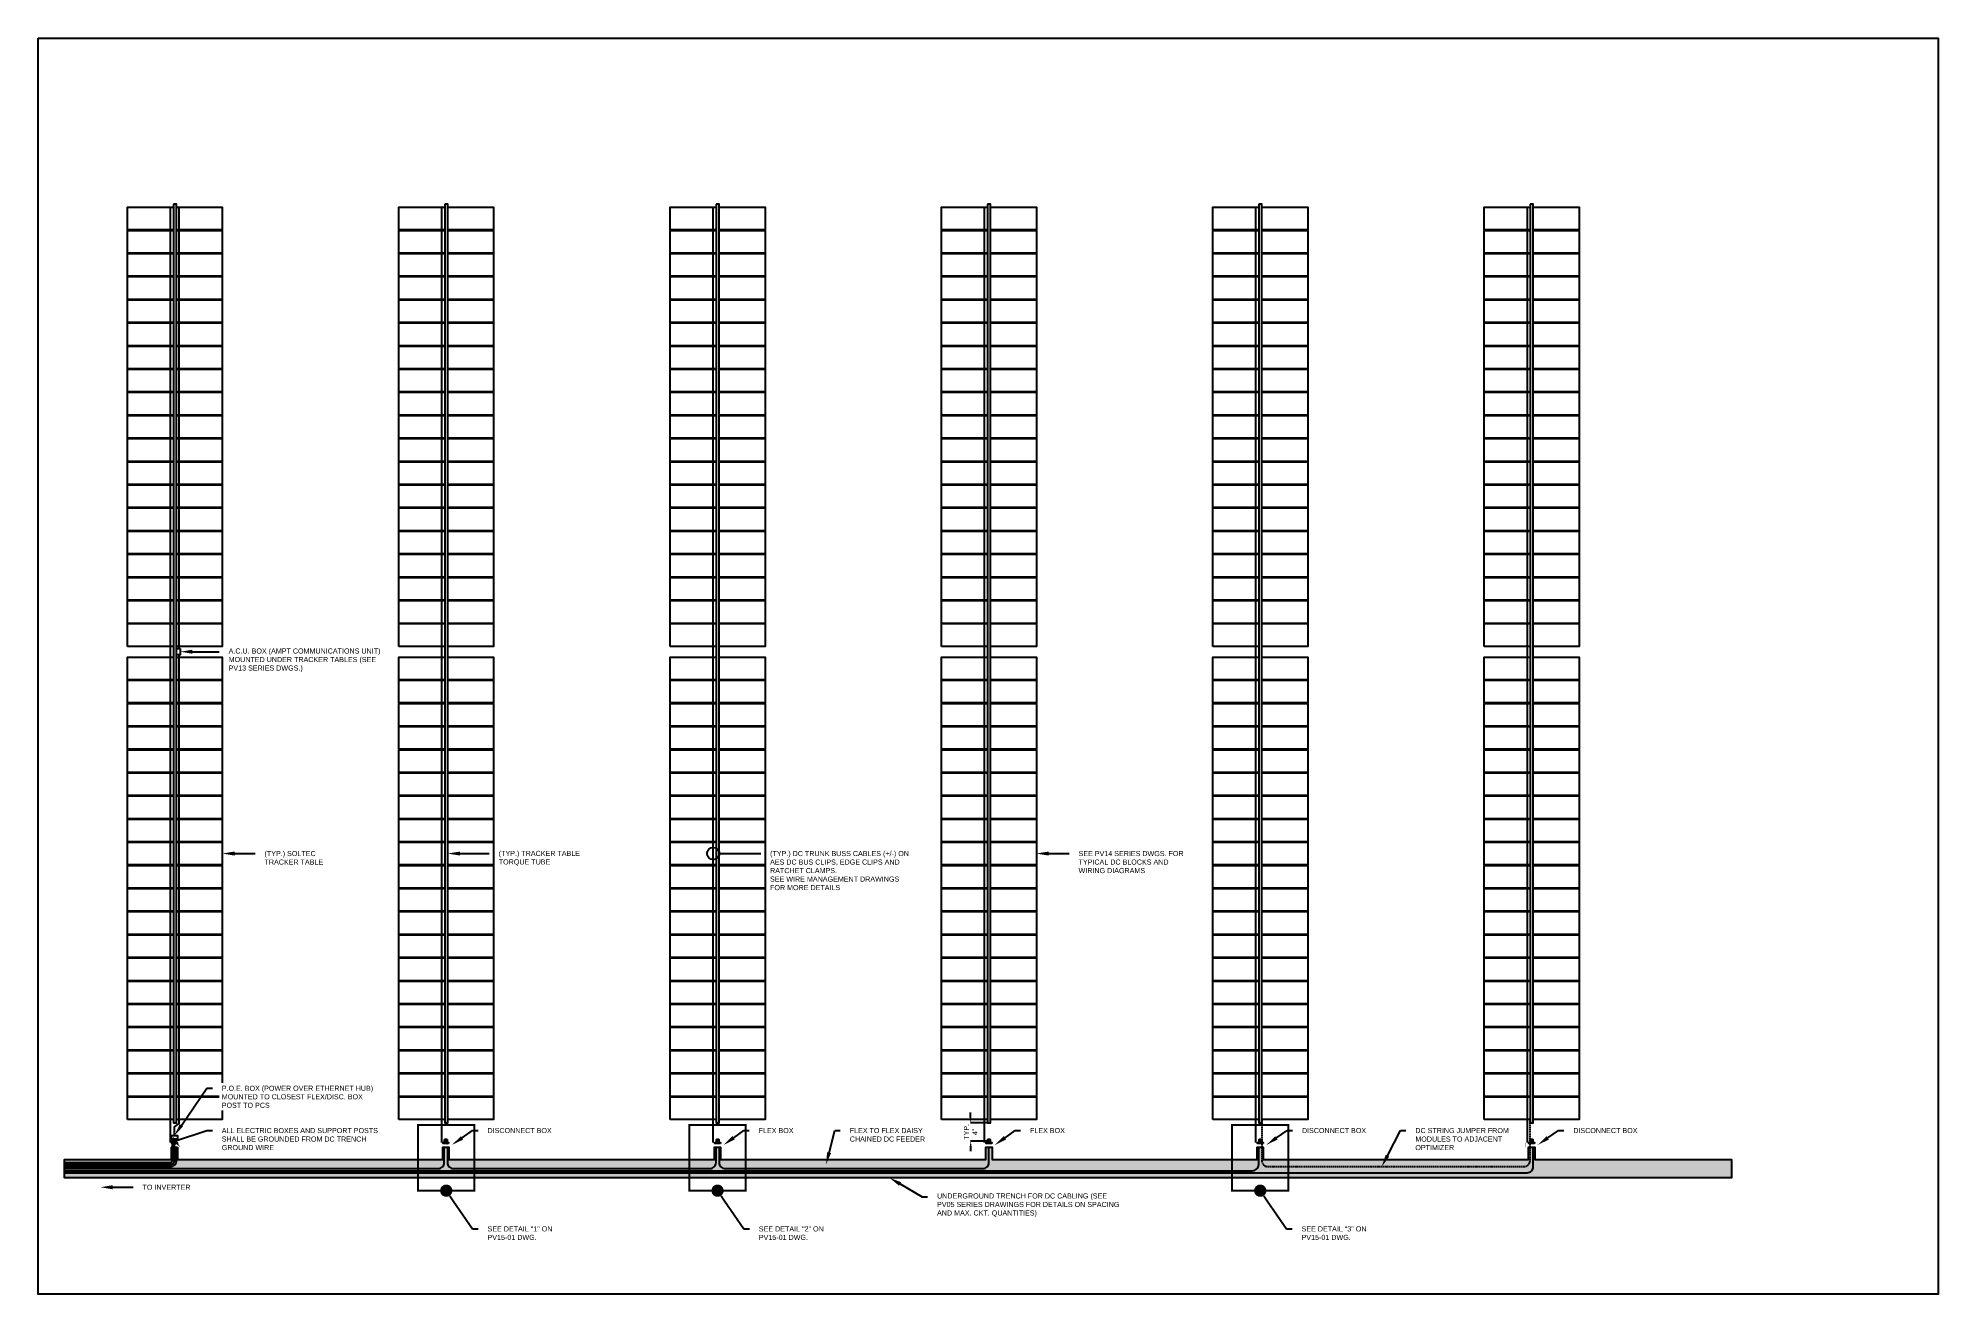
# Model space of a CAD drawing. Header units: feet. Extents: x -12372 to 90117, y -14865 to 4121.
# Drawn here: x 445.2 to 817.3, y -35.6 to 210.4 of the extents above; entities that cross this region are included whole.
import ezdxf
from ezdxf import colors
from ezdxf.entities.mleader import LeaderData, LeaderLine
from ezdxf.enums import TextEntityAlignment as Align
from ezdxf.lldxf.tags import DXFTag
from ezdxf.math import Vec2, Vec3

# ---------------------------------------------------------------- set-up
doc = ezdxf.new("R2010")
doc.units = ezdxf.units.FT
doc.header["$MEASUREMENT"] = 0
doc.linetypes.add('HIDDEN', pattern=[0.375, 0.25, -0.125])
doc.linetypes.add('PHANTOM2', pattern=[1.25, 0.625, -0.125, 0.125, -0.125, 0.125, -0.125])
for name, color, linetype in [('E-AMPT-CU', 170, 'Continuous'), ('E-CABL-208V', 1, '208V_BRANCH'), ('E-CABL-CAT6', 120, 'CAT6_CABLE'), ('E-CABL-DF', 10, 'DF_CABLE'), ('E-CABL-DT', 30, 'DC TRUNK FEEDER'), ('E-CABL-FO-6_STND', 120, 'FIBER_OPTIC_6 STRAND'), ('E-COMB-BOX', 41, 'Continuous'), ('E-DC STRING', 170, 'HIDDEN'), ('E-PWR-OVR-ENET', 30, 'Continuous'), ('E-TREN', 6, 'Continuous'), ('E-TREN-HATCH', 254, 'Continuous'), ('G-ANNO-TEXT', 1, 'Continuous'), ('G-ANNO-TEXT @ 1', 1, 'Continuous'), ('G-ANNO-TEXT @ 100', 1, 'Continuous'), ('G-DETL-LINE', 153, 'PHANTOM2'), ('G-TEXT', 7, 'Continuous'), ('PVcase PV Modules (full frames)', 142, 'Continuous'), ('S-BOLT', 93, 'Continuous'), ('S-STEL-ANGL', 3, 'Continuous')]:
    doc.layers.add(name, color=color, linetype=linetype)
doc.styles.add('NEI-A', font='arial.ttf')
doc.styles.get("Standard").update_dxf_attribs({"font": 'arial.ttf'})
doc.linetypes.add('208V_BRANCH', pattern='A,1,-0.2,["208V",Standard,S=0.1,R=0,X=-0.1,Y=-0.05],-0.3', length=1.5)
doc.linetypes.add('CAT6_CABLE', pattern='A,1,-0.12,["CAT6",Standard,S=0.1,R=0,X=-0.08,Y=-0.05],-0.3', length=1.42)
tags = doc.linetypes.add('DC TRUNK FEEDER', pattern='A,0.5,-0.2,["DT",Standard,S=0.1,R=0,X=-0.1,Y=-0.05],-0.2', length=0.9).pattern_tags.tags
tags[6] = DXFTag(74, 10)
doc.linetypes.add('DF_CABLE', pattern='A,1,-0.2,["DF",Standard,S=0.1,R=0,X=-0.1,Y=-0.05],-0.2', length=1.4)
doc.linetypes.add('FIBER_OPTIC_6 STRAND', pattern='A,0.2,-0.05,0,-0.05,0.2,-0.15,["FO",Standard,S=0.1,R=0,X=-0.04,Y=-0.05],-0.25,0.2,-0.05,0,-0.05', length=1.2)
doc.dimstyles.new('NEI-A', dxfattribs={"dimtxt": 0.1, "dimasz": 0.125, "dimexe": 0.0625, "dimexo": 0.0625, "dimgap": 0.0625, "dimtad": 0, "dimtih": 1, "dimtoh": 1, "dimdec": 4, "dimzin": 3, "dimdsep": 46, "dimlunit": 4, "dimtxsty": 'NEI-A', "dimcen": 0, "dimadec": 0, "dimazin": 0, "dimtfac": 0.75, "dimtdec": 4, "dimtofl": 0, "dimtmove": 0, "dimatfit": 3, "dimfxl": 1, "dimfrac": 1, "dimtolj": 1, "dimtzin": 0, "dimarcsym": 0})

msp = doc.modelspace()

# ---------------------------------------------------------------- blocks, each defined once
blk = doc.blocks.new('BracketAngle_BottomView')
for p, q in [((81.5, 214.5), (70.5, 214.5)), ((72.4, 214.5), (72.4, 214.4)), ((74.4, 214.5), (74.4, 214.4)), ((77.7, 214.5), (77.7, 214.4)), ((79.7, 214.5), (79.7, 214.4))]:
    blk.add_line(p, q)
for points in [[(70.5, 216.4), (81.5, 216.4), (81.5, 214.4), (70.5, 214.4)], [(71.7, 215.7), (71.9, 215.4), (71.7, 215.1), (71.4, 215.1), (71.2, 215.4), (71.4, 215.7)], [(80.4, 215.7), (80.2, 215.4), (80.4, 215.1), (80.7, 215.1), (80.9, 215.4), (80.7, 215.7)]]:
    blk.add_lwpolyline(points, close=True)
for centre in [(71.5, 215.4), (80.5, 215.4)]:
    blk.add_circle(centre, 0.2)
blk = doc.blocks.new('HT72-18X (2x39)')
for points in [[(49971.08, 17289.69), (49971.08, 17293.41), (49978.57, 17293.41), (49978.57, 17289.69), (49971.08, 17289.69)], [(49978.57, 17293.93), (49978.57, 17143.99), (49979.06, 17143.99), (49979.06, 17293.93), (49978.57, 17293.93)], [(49979.06, 17289.69), (49979.06, 17293.41), (49986.56, 17293.41), (49986.56, 17289.69), (49979.06, 17289.69)], [(49971.08, 17285.91), (49971.08, 17289.63), (49978.57, 17289.63), (49978.57, 17285.91), (49971.08, 17285.91)], [(49979.06, 17285.91), (49979.06, 17289.63), (49986.56, 17289.63), (49986.56, 17285.91), (49979.06, 17285.91)], [(49971.08, 17282.14), (49971.08, 17285.86), (49978.57, 17285.86), (49978.57, 17282.14), (49971.08, 17282.14)], [(49979.06, 17282.14), (49979.06, 17285.86), (49986.56, 17285.86), (49986.56, 17282.14), (49979.06, 17282.14)], [(49971.08, 17278.36), (49971.08, 17282.08), (49978.57, 17282.08), (49978.57, 17278.36), (49971.08, 17278.36)], [(49979.06, 17278.36), (49979.06, 17282.08), (49986.56, 17282.08), (49986.56, 17278.36), (49979.06, 17278.36)], [(49971.08, 17274.59), (49971.08, 17278.3), (49978.57, 17278.3), (49978.57, 17274.59), (49971.08, 17274.59)], [(49979.06, 17274.59), (49979.06, 17278.3), (49986.56, 17278.3), (49986.56, 17274.59), (49979.06, 17274.59)], [(49971.08, 17270.81), (49971.08, 17274.53), (49978.57, 17274.53), (49978.57, 17270.81), (49971.08, 17270.81)], [(49979.06, 17270.81), (49979.06, 17274.53), (49986.56, 17274.53), (49986.56, 17270.81), (49979.06, 17270.81)], [(49971.08, 17267.03), (49971.08, 17270.75), (49978.57, 17270.75), (49978.57, 17267.03), (49971.08, 17267.03)], [(49979.06, 17267.03), (49979.06, 17270.75), (49986.56, 17270.75), (49986.56, 17267.03), (49979.06, 17267.03)], [(49971.08, 17263.26), (49971.08, 17266.97), (49978.57, 17266.97), (49978.57, 17263.26), (49971.08, 17263.26)], [(49979.06, 17263.26), (49979.06, 17266.97), (49986.56, 17266.97), (49986.56, 17263.26), (49979.06, 17263.26)], [(49971.08, 17259.48), (49971.08, 17263.2), (49978.57, 17263.2), (49978.57, 17259.48), (49971.08, 17259.48)], [(49979.06, 17259.48), (49979.06, 17263.2), (49986.56, 17263.2), (49986.56, 17259.48), (49979.06, 17259.48)], [(49971.08, 17255.7), (49971.08, 17259.42), (49978.57, 17259.42), (49978.57, 17255.7), (49971.08, 17255.7)], [(49979.06, 17255.7), (49979.06, 17259.42), (49986.56, 17259.42), (49986.56, 17255.7), (49979.06, 17255.7)], [(49971.08, 17251.93), (49971.08, 17255.65), (49978.57, 17255.65), (49978.57, 17251.93), (49971.08, 17251.93)], [(49979.06, 17251.93), (49979.06, 17255.65), (49986.56, 17255.65), (49986.56, 17251.93), (49979.06, 17251.93)], [(49971.08, 17248.15), (49971.08, 17251.87), (49978.57, 17251.87), (49978.57, 17248.15), (49971.08, 17248.15)], [(49979.06, 17248.15), (49979.06, 17251.87), (49986.56, 17251.87), (49986.56, 17248.15), (49979.06, 17248.15)], [(49971.08, 17244.38), (49971.08, 17248.09), (49978.57, 17248.09), (49978.57, 17244.38), (49971.08, 17244.38)], [(49979.06, 17244.38), (49979.06, 17248.09), (49986.56, 17248.09), (49986.56, 17244.38), (49979.06, 17244.38)], [(49971.08, 17240.6), (49971.08, 17244.32), (49978.57, 17244.32), (49978.57, 17240.6), (49971.08, 17240.6)], [(49979.06, 17240.6), (49979.06, 17244.32), (49986.56, 17244.32), (49986.56, 17240.6), (49979.06, 17240.6)], [(49971.08, 17236.82), (49971.08, 17240.54), (49978.57, 17240.54), (49978.57, 17236.82), (49971.08, 17236.82)], [(49979.06, 17236.82), (49979.06, 17240.54), (49986.56, 17240.54), (49986.56, 17236.82), (49979.06, 17236.82)], [(49971.08, 17233.05), (49971.08, 17236.76), (49978.57, 17236.76), (49978.57, 17233.05), (49971.08, 17233.05)], [(49979.06, 17233.05), (49979.06, 17236.76), (49986.56, 17236.76), (49986.56, 17233.05), (49979.06, 17233.05)], [(49971.08, 17229.27), (49971.08, 17232.99), (49978.57, 17232.99), (49978.57, 17229.27), (49971.08, 17229.27)], [(49979.06, 17229.27), (49979.06, 17232.99), (49986.56, 17232.99), (49986.56, 17229.27), (49979.06, 17229.27)], [(49971.08, 17225.49), (49971.08, 17229.21), (49978.57, 17229.21), (49978.57, 17225.49), (49971.08, 17225.49)], [(49979.06, 17225.49), (49979.06, 17229.21), (49986.56, 17229.21), (49986.56, 17225.49), (49979.06, 17225.49)], [(49971.08, 17221.72), (49971.08, 17225.44), (49978.57, 17225.44), (49978.57, 17221.72), (49971.08, 17221.72)], [(49979.06, 17221.72), (49979.06, 17225.44), (49986.56, 17225.44), (49986.56, 17221.72), (49979.06, 17221.72)], [(49971.08, 17216.26), (49971.08, 17219.98), (49978.57, 17219.98), (49978.57, 17216.26), (49971.08, 17216.26)], [(49979.06, 17216.26), (49979.06, 17219.98), (49986.56, 17219.98), (49986.56, 17216.26), (49979.06, 17216.26)], [(49971.08, 17212.49), (49971.08, 17216.2), (49978.57, 17216.2), (49978.57, 17212.49), (49971.08, 17212.49)], [(49979.06, 17212.49), (49979.06, 17216.2), (49986.56, 17216.2), (49986.56, 17212.49), (49979.06, 17212.49)], [(49971.08, 17208.71), (49971.08, 17212.43), (49978.57, 17212.43), (49978.57, 17208.71), (49971.08, 17208.71)], [(49979.06, 17208.71), (49979.06, 17212.43), (49986.56, 17212.43), (49986.56, 17208.71), (49979.06, 17208.71)], [(49971.08, 17204.93), (49971.08, 17208.65), (49978.57, 17208.65), (49978.57, 17204.93), (49971.08, 17204.93)], [(49979.06, 17204.93), (49979.06, 17208.65), (49986.56, 17208.65), (49986.56, 17204.93), (49979.06, 17204.93)], [(49971.08, 17201.16), (49971.08, 17204.87), (49978.57, 17204.87), (49978.57, 17201.16), (49971.08, 17201.16)], [(49979.06, 17201.16), (49979.06, 17204.87), (49986.56, 17204.87), (49986.56, 17201.16), (49979.06, 17201.16)], [(49971.08, 17197.38), (49971.08, 17201.1), (49978.57, 17201.1), (49978.57, 17197.38), (49971.08, 17197.38)], [(49979.06, 17197.38), (49979.06, 17201.1), (49986.56, 17201.1), (49986.56, 17197.38), (49979.06, 17197.38)], [(49971.08, 17193.6), (49971.08, 17197.32), (49978.57, 17197.32), (49978.57, 17193.6), (49971.08, 17193.6)], [(49979.06, 17193.6), (49979.06, 17197.32), (49986.56, 17197.32), (49986.56, 17193.6), (49979.06, 17193.6)], [(49971.08, 17189.83), (49971.08, 17193.55), (49978.57, 17193.55), (49978.57, 17189.83), (49971.08, 17189.83)], [(49979.06, 17189.83), (49979.06, 17193.55), (49986.56, 17193.55), (49986.56, 17189.83), (49979.06, 17189.83)], [(49971.08, 17186.05), (49971.08, 17189.77), (49978.57, 17189.77), (49978.57, 17186.05), (49971.08, 17186.05)], [(49979.06, 17186.05), (49979.06, 17189.77), (49986.56, 17189.77), (49986.56, 17186.05), (49979.06, 17186.05)], [(49971.08, 17182.28), (49971.08, 17185.99), (49978.57, 17185.99), (49978.57, 17182.28), (49971.08, 17182.28)], [(49979.06, 17182.28), (49979.06, 17185.99), (49986.56, 17185.99), (49986.56, 17182.28), (49979.06, 17182.28)], [(49971.08, 17178.5), (49971.08, 17182.22), (49978.57, 17182.22), (49978.57, 17178.5), (49971.08, 17178.5)], [(49979.06, 17178.5), (49979.06, 17182.22), (49986.56, 17182.22), (49986.56, 17178.5), (49979.06, 17178.5)], [(49971.08, 17174.72), (49971.08, 17178.44), (49978.57, 17178.44), (49978.57, 17174.72), (49971.08, 17174.72)], [(49979.06, 17174.72), (49979.06, 17178.44), (49986.56, 17178.44), (49986.56, 17174.72), (49979.06, 17174.72)], [(49971.08, 17170.95), (49971.08, 17174.66), (49978.57, 17174.66), (49978.57, 17170.95), (49971.08, 17170.95)], [(49979.06, 17170.95), (49979.06, 17174.66), (49986.56, 17174.66), (49986.56, 17170.95), (49979.06, 17170.95)], [(49971.08, 17167.17), (49971.08, 17170.89), (49978.57, 17170.89), (49978.57, 17167.17), (49971.08, 17167.17)], [(49979.06, 17167.17), (49979.06, 17170.89), (49986.56, 17170.89), (49986.56, 17167.17), (49979.06, 17167.17)], [(49971.08, 17163.39), (49971.08, 17167.11), (49978.57, 17167.11), (49978.57, 17163.39), (49971.08, 17163.39)], [(49979.06, 17163.39), (49979.06, 17167.11), (49986.56, 17167.11), (49986.56, 17163.39), (49979.06, 17163.39)], [(49971.08, 17159.62), (49971.08, 17163.34), (49978.57, 17163.34), (49978.57, 17159.62), (49971.08, 17159.62)], [(49979.06, 17159.62), (49979.06, 17163.34), (49986.56, 17163.34), (49986.56, 17159.62), (49979.06, 17159.62)], [(49971.08, 17155.84), (49971.08, 17159.56), (49978.57, 17159.56), (49978.57, 17155.84), (49971.08, 17155.84)], [(49979.06, 17155.84), (49979.06, 17159.56), (49986.56, 17159.56), (49986.56, 17155.84), (49979.06, 17155.84)], [(49971.08, 17152.07), (49971.08, 17155.78), (49978.57, 17155.78), (49978.57, 17152.07), (49971.08, 17152.07)], [(49979.06, 17152.07), (49979.06, 17155.78), (49986.56, 17155.78), (49986.56, 17152.07), (49979.06, 17152.07)], [(49971.08, 17148.29), (49971.08, 17152.01), (49978.57, 17152.01), (49978.57, 17148.29), (49971.08, 17148.29)], [(49979.06, 17148.29), (49979.06, 17152.01), (49986.56, 17152.01), (49986.56, 17148.29), (49979.06, 17148.29)], [(49971.08, 17144.51), (49971.08, 17148.23), (49978.57, 17148.23), (49978.57, 17144.51), (49971.08, 17144.51)], [(49979.06, 17144.51), (49979.06, 17148.23), (49986.56, 17148.23), (49986.56, 17144.51), (49979.06, 17144.51)]]:
    blk.add_lwpolyline(points)
blk = doc.blocks.new('*D46')
at = {"layer": 'Defpoints', "color": 0, "transparency": 16777216}
for p in [(631.46, -2.07), (627.88, -5.67), (631.47, -5.67)]:
    blk.add_point(p, dxfattribs=at)
at = {"layer": 'G-ANNO-TEXT', "color": 0, "lineweight": -2, "transparency": 16777216}
for p, q in [((631.4, -2.07), (627.82, -2.07)), ((627.88, -1.07), (627.88, -0.07)), ((631.4, -5.67), (627.82, -5.67)), ((627.88, -6.67), (627.88, -7.67))]:
    blk.add_line(p, q, dxfattribs=at)
at = {"layer": 'G-ANNO-TEXT', "color": 0, "transparency": 16777216}
for points in [[(627.71, -1.07), (628.05, -1.07), (627.88, -2.07)], [(627.71, -6.67), (628.05, -6.67), (627.88, -5.67)]]:
    blk.add_solid(points, dxfattribs=at)
at = {"layer": 'G-ANNO-TEXT', "color": 0, "transparency": 16777216, "insert": (627.88, -3.87), "char_height": 1, "attachment_point": 5, "rotation": 90, "style": 'NEI-A'}
blk.add_mtext('\\A1;TYP.\\P4"', dxfattribs=at)
blk = doc.blocks.new('_DotBlank')
at = {"color": 0, "linetype": 'ByBlock', "lineweight": -2}
blk.add_line((-0.5, 0), (-1, 0), dxfattribs=at)
blk.add_circle((0, 0), 0.5, dxfattribs=at)
blk = doc.blocks.new('_Dot')
at = {"color": 0, "linetype": 'ByBlock', "lineweight": -2}
blk.add_line((-0.5, 0), (-1, 0), dxfattribs=at)
at = {"color": 0, "linetype": 'ByBlock', "const_width": 0.5}
blk.add_lwpolyline([(-0.25, 0, 1), (0.25, 0, 1)], format="xyb", close=True, dxfattribs=at)
blk = doc.blocks.new('*U43')
at = {"layer": 'Defpoints'}
blk.add_lwpolyline([(0, 20.5), (31.005, 20.5), (31.005, 0), (0, 0)], close=True, dxfattribs=at)
blk = doc.blocks.new('DETAIL_TITLE')
blk.add_circle((0.5923, -0.5126), 0.25)
at = {"style": 'NEI-A'}
blk.add_attdef('DETAIL_TITLE_001', (0.909897, -0.485138), '', height=0.2, dxfattribs=at)
at = {"style": 'NEI-A', "flags": 8}
blk.add_attdef('#', text='', height=0.2, dxfattribs=at).set_placement((0.5922, -0.5109), align=Align.MIDDLE_CENTER)
at = {"style": 'NEI-A'}
for tag, p in [('SCALE:', (0.938649, -0.73792)), ('1"_=_', (1.547399, -0.73792))]:
    blk.add_attdef(tag, text='', height=0.1, dxfattribs=at).set_placement(p, align=Align.BOTTOM_LEFT)
blk = doc.blocks.new('*U98')
at = {"layer": 'G-ANNO-TEXT @ 1'}
ref = blk.add_blockref('DETAIL_TITLE', (1441.18, 1018.09), dxfattribs=dict(at, xscale=128.9267043143703, yscale=128.9267043143703, zscale=128.9267043143703))
ref.add_attrib('#', '3', dxfattribs={"layer": '0', "height": 25.79, "style": 'NEI-A'}).set_placement((1517.53, 952.23), align=Align.MIDDLE_CENTER)
ref.add_attrib('DETAIL_TITLE_001', '%%USAT X STRING RACK - XX MODULES XXXW', (1556.23, 952.43), dxfattribs={"layer": '0', "height": 36, "style": 'NEI-A'})
ref.add_attrib('SCALE:', 'SCALE:', dxfattribs={"layer": '0', "height": 12.893, "style": 'NEI-A'}).set_placement((1562.2, 916.36), align=Align.TOP_LEFT)
ref.add_attrib('1"_=_', 'NTS', dxfattribs={"layer": '0', "height": 12.893, "style": 'NEI-A'}).set_placement((1634.36, 916.36), align=Align.TOP_LEFT)
at = {"layer": 'G-ANNO-TEXT @ 100'}
ref = blk.add_blockref('DETAIL_TITLE', (-16785.43, -593.63), dxfattribs=dict(at, xscale=12892.67043143703, yscale=12892.67043143703, zscale=12892.67043143703))
ref.add_attrib('#', '3', dxfattribs={"layer": '0', "height": 2578.53, "style": 'NEI-A'}).set_placement((-9150.39, -7180.5), align=Align.MIDDLE_CENTER)
ref.add_attrib('DETAIL_TITLE_001', '%%USAT X STRING RACK - XX', (-5280.35, -7157.66), dxfattribs={"layer": '0', "height": 3600, "style": 'NEI-A'})
ref.add_attrib('SCALE:', 'SCALE:', dxfattribs={"layer": '0', "height": 1289.267, "style": 'NEI-A'}).set_placement((-4683.73, -8737.41), align=Align.TOP_LEFT)
ref.add_attrib('1"_=_', 'NTS', dxfattribs={"layer": '0', "height": 1289.267, "style": 'NEI-A'}).set_placement((2532.63, -8737.41), align=Align.TOP_LEFT)
ref.add_attrib('DETAIL_TITLE_002', '%%UMODULES XXXW', (-5427.69, -13221.51), dxfattribs={"layer": '0', "height": 3600, "style": 'NEI-A'})
blk = doc.blocks.new('*U99')
at = {"layer": 'G-ANNO-TEXT @ 1'}
ref = blk.add_blockref('DETAIL_TITLE', (4396.28, 3403.79), dxfattribs=dict(at, xscale=128.9267043143703, yscale=128.9267043143703, zscale=128.9267043143703))
ref.add_attrib('#', '4', dxfattribs={"layer": '0', "height": 25.79, "style": 'NEI-A'}).set_placement((4472.63, 3337.92), align=Align.MIDDLE_CENTER)
ref.add_attrib('DETAIL_TITLE_001', '%%UDC BLOCK TYPE-4 (3) STRINGS', (4509.71, 3338.13), dxfattribs={"layer": '0', "height": 36, "style": 'NEI-A'})
ref.add_attrib('SCALE:', 'SCALE:', dxfattribs={"layer": '0', "height": 12.893, "style": 'NEI-A'}).set_placement((4517.29, 3257.76), align=Align.TOP_LEFT)
ref.add_attrib('1"_=_', 'NTS', dxfattribs={"layer": '0', "height": 12.893, "style": 'NEI-A'}).set_placement((4589.46, 3257.38), align=Align.TOP_LEFT)
ref.add_attrib('DETAIL_TITLE_002', '%%U(81) MODULES [400W]', (4510.54, 3277.49), dxfattribs={"layer": '0', "height": 36, "style": 'NEI-A'})
at = {"layer": 'G-ANNO-TEXT @ 100'}
ref = blk.add_blockref('DETAIL_TITLE', (-15923.93, -1149.09), dxfattribs=dict(at, xscale=12892.67043143703, yscale=12892.67043143703, zscale=12892.67043143703))
ref.add_attrib('#', '4', dxfattribs={"layer": '0', "height": 2578.53, "style": 'NEI-A'}).set_placement((-8288.9, -7735.96), align=Align.MIDDLE_CENTER)
ref.add_attrib('DETAIL_TITLE_001', '%%UDC BLOCK TYPE-4 (3) STRINGS', (-4580.93, -7715.58), dxfattribs={"layer": '0', "height": 3600, "style": 'NEI-A'})
ref.add_attrib('SCALE:', 'SCALE:', dxfattribs={"layer": '0', "height": 1289.267, "style": 'NEI-A'}).set_placement((-3822.24, -9292.87), align=Align.TOP_LEFT)
ref.add_attrib('1"_=_', 'NTS', dxfattribs={"layer": '0', "height": 1289.267, "style": 'NEI-A'}).set_placement((3394.12, -9292.87), align=Align.TOP_LEFT)
ref.add_attrib('DETAIL_TITLE_002', '%%U(81) MODULES [400W]', (-4497.44, -13779.42), dxfattribs={"layer": '0', "height": 3600, "style": 'NEI-A'})
blk = doc.blocks.new('*U100')
at = {"layer": 'G-ANNO-TEXT @ 1'}
ref = blk.add_blockref('DETAIL_TITLE', (4410.51, 2169.5), dxfattribs=dict(at, xscale=128.9267043143703, yscale=128.9267043143703, zscale=128.9267043143703))
ref.add_attrib('#', '5', dxfattribs={"layer": '0', "height": 25.79, "style": 'NEI-A'}).set_placement((4486.86, 2103.63), align=Align.MIDDLE_CENTER)
ref.add_attrib('DETAIL_TITLE_001', '%%UDC BLOCK TYPE-5 (2) STRINGS (54)', (4523.94, 2103.84), dxfattribs={"layer": '0', "height": 36, "style": 'NEI-A'})
ref.add_attrib('SCALE:', 'SCALE:', dxfattribs={"layer": '0', "height": 12.893, "style": 'NEI-A'}).set_placement((4531.53, 2024.41), align=Align.TOP_LEFT)
ref.add_attrib('1"_=_', 'NTS', dxfattribs={"layer": '0', "height": 12.893, "style": 'NEI-A'}).set_placement((4603.69, 2025.16), align=Align.TOP_LEFT)
ref.add_attrib('DETAIL_TITLE_002', '%%UMODULES [400W-SOUTH MOTOR GAP]', (4524.09, 2043.2), dxfattribs={"layer": '0', "height": 36, "style": 'NEI-A'})
at = {"layer": 'G-ANNO-TEXT @ 100'}
ref = blk.add_blockref('DETAIL_TITLE', (-14839.33, -849.46), dxfattribs=dict(at, xscale=12892.67043143703, yscale=12892.67043143703, zscale=12892.67043143703))
ref.add_attrib('#', '5', dxfattribs={"layer": '0', "height": 2578.53, "style": 'NEI-A'}).set_placement((-7204.29, -7436.33), align=Align.MIDDLE_CENTER)
ref.add_attrib('DETAIL_TITLE_001', '%%UDC BLOCK TYPE-5 (2) STRINGS (54)', (-3496.33, -7415.94), dxfattribs={"layer": '0', "height": 3600, "style": 'NEI-A'})
ref.add_attrib('SCALE:', 'SCALE:', dxfattribs={"layer": '0', "height": 1289.267, "style": 'NEI-A'}).set_placement((-2737.63, -8993.24), align=Align.TOP_LEFT)
ref.add_attrib('1"_=_', 'NTS', dxfattribs={"layer": '0', "height": 1289.267, "style": 'NEI-A'}).set_placement((4478.72, -8993.24), align=Align.TOP_LEFT)
ref.add_attrib('DETAIL_TITLE_002', '%%UMODULES [400W-SOUTH MOTOR GAP]', (-3481.59, -13479.79), dxfattribs={"layer": '0', "height": 3600, "style": 'NEI-A'})
blk = doc.blocks.new('*U101')
at = {"layer": 'G-ANNO-TEXT @ 1'}
ref = blk.add_blockref('DETAIL_TITLE', (4313.72, 1181.66), dxfattribs=dict(at, xscale=128.9267043143703, yscale=128.9267043143703, zscale=128.9267043143703))
ref.add_attrib('#', '4', dxfattribs={"layer": '0', "height": 25.79, "style": 'NEI-A'}).set_placement((4390.07, 1115.79), align=Align.MIDDLE_CENTER)
ref.add_attrib('DETAIL_TITLE_001', '%%UDC BLOCK TYPE-4 (3) STRINGS (81)', (4427.15, 1116), dxfattribs={"layer": '0', "height": 36, "style": 'NEI-A'})
ref.add_attrib('SCALE:', 'SCALE:', dxfattribs={"layer": '0', "height": 12.893, "style": 'NEI-A'}).set_placement((4434.74, 1038.76), align=Align.TOP_LEFT)
ref.add_attrib('1"_=_', 'NTS', dxfattribs={"layer": '0', "height": 12.893, "style": 'NEI-A'}).set_placement((4506.9, 1038.38), align=Align.TOP_LEFT)
ref.add_attrib('DETAIL_TITLE_002', '%%UMODULES [400W]', (4427.3, 1055.36), dxfattribs={"layer": '0', "height": 36, "style": 'NEI-A'})
at = {"layer": 'G-ANNO-TEXT @ 100'}
ref = blk.add_blockref('DETAIL_TITLE', (-13464.89, -901.59), dxfattribs=dict(at, xscale=12892.67043143703, yscale=12892.67043143703, zscale=12892.67043143703))
ref.add_attrib('#', '4', dxfattribs={"layer": '0', "height": 2578.53, "style": 'NEI-A'}).set_placement((-5829.85, -7488.46), align=Align.MIDDLE_CENTER)
ref.add_attrib('DETAIL_TITLE_001', '%%UDC BLOCK TYPE-4 (3) STRINGS (81)', (-2121.89, -7468.08), dxfattribs={"layer": '0', "height": 3600, "style": 'NEI-A'})
ref.add_attrib('SCALE:', 'SCALE:', dxfattribs={"layer": '0', "height": 1289.267, "style": 'NEI-A'}).set_placement((-1363.2, -9045.37), align=Align.TOP_LEFT)
ref.add_attrib('1"_=_', 'NTS', dxfattribs={"layer": '0', "height": 1289.267, "style": 'NEI-A'}).set_placement((5853.16, -9045.37), align=Align.TOP_LEFT)
ref.add_attrib('DETAIL_TITLE_002', '%%UMODULES [400W]', (-2107.16, -13531.92), dxfattribs={"layer": '0', "height": 3600, "style": 'NEI-A'})

# ---------------------------------------------------------------- dimensions: what is measured, and where the dimension line sits
at = {"layer": 'G-ANNO-TEXT'}
dim = msp.add_linear_dim(base=(627.88, -5.67), p1=(631.46, -2.07), p2=(631.47, -5.67), angle=90, text='TYP.\\P<>', dimstyle='NEI-A', override={"dimtxt": 1, "dimasz": 1, "dimdec": 0}, dxfattribs=at)
dim.commit()
dim.dimension.update_dxf_attribs({"geometry": '*D46', "text_midpoint": (627.88, -3.87), "dimtype": 160, "text_rotation": 90})

# ---------------------------------------------------------------- hatches: boundary and pattern name
at = {"layer": 'E-TREN-HATCH'}
h = msp.add_hatch(color=256, dxfattribs=at)
h.dxf.hatch_style = 1
h.paths.add_polyline_path([(776.86, -9.27), (738.33, -9.27), (738.33, -6.87), (737.13, -6.87), (737.13, -9.27), (685.19, -9.27), (685.19, -6.87), (683.99, -6.87), (683.99, -9.27), (632.06, -9.27), (632.06, -6.87), (630.86, -6.87), (630.86, -9.27), (578.92, -9.27), (578.92, -6.87), (577.72, -6.87), (577.72, -9.27), (525.71, -9.27), (525.71, -6.87), (524.51, -6.87), (524.51, -9.27), (472.57, -9.27), (472.57, -6.87), (471.37, -6.87), (471.37, -9.27), (450.41, -9.27), (450.41, -12.87), (776.86, -12.87)])
at = {"layer": 'S-BOLT'}
h = msp.add_hatch(dxfattribs=at)
h.set_pattern_fill('ANSI31', color=256, scale=0.1)
h.set_pattern_definition([(45, (469.82329, -12.7723), (-0.008838835, 0.008838835), [])])
h.paths.add_polyline_path([(472.22, -5.63), (472.17, -5.63), (472.17, -5.96), (472.22, -5.96)])
h.paths.add_polyline_path([(472.22, -6.04), (472.17, -6.04), (472.17, -6.15), (472.22, -6.15)])
h.paths.add_polyline_path([(471.78, -6.04), (471.73, -6.04), (471.73, -6.15), (471.78, -6.15)])
h.paths.add_polyline_path([(471.73, -5.63), (471.73, -5.96), (471.78, -5.96), (471.78, -5.63)])
h = msp.add_hatch(dxfattribs=at)
h.set_pattern_fill('ANSI31', color=256, scale=0.1)
h.set_pattern_definition([(45, (522.95929, -12.7723), (-0.008838835, 0.008838835), [])])
h.paths.add_polyline_path([(525.35, -5.63), (525.3, -5.63), (525.3, -5.96), (525.35, -5.96)])
h.paths.add_polyline_path([(525.35, -6.04), (525.3, -6.04), (525.3, -6.15), (525.35, -6.15)])
h.paths.add_polyline_path([(524.92, -6.04), (524.87, -6.04), (524.87, -6.15), (524.92, -6.15)])
h.paths.add_polyline_path([(524.87, -5.63), (524.87, -5.96), (524.92, -5.96), (524.92, -5.63)])
h = msp.add_hatch(dxfattribs=at)
h.set_pattern_fill('ANSI31', color=256, scale=0.1)
h.set_pattern_definition([(45, (576.172926, -12.7723), (-0.008838835, 0.008838835), [])])
h.paths.add_polyline_path([(578.57, -5.63), (578.52, -5.63), (578.52, -5.96), (578.57, -5.96)])
h.paths.add_polyline_path([(578.57, -6.04), (578.52, -6.04), (578.52, -6.15), (578.57, -6.15)])
h.paths.add_polyline_path([(578.13, -6.04), (578.08, -6.04), (578.08, -6.15), (578.13, -6.15)])
h.paths.add_polyline_path([(578.08, -5.63), (578.08, -5.96), (578.13, -5.96), (578.13, -5.63)])
h = msp.add_hatch(dxfattribs=at)
h.set_pattern_fill('ANSI31', color=256, scale=0.1)
h.set_pattern_definition([(45, (629.308926, -12.7723), (-0.008838835, 0.008838835), [])])
h.paths.add_polyline_path([(631.7, -5.63), (631.65, -5.63), (631.65, -5.96), (631.7, -5.96)])
h.paths.add_polyline_path([(631.7, -6.04), (631.65, -6.04), (631.65, -6.15), (631.7, -6.15)])
h.paths.add_polyline_path([(631.27, -6.04), (631.22, -6.04), (631.22, -6.15), (631.27, -6.15)])
h.paths.add_polyline_path([(631.22, -5.63), (631.22, -5.96), (631.27, -5.96), (631.27, -5.63)])
h = msp.add_hatch(dxfattribs=at)
h.set_pattern_fill('ANSI31', color=256, scale=0.1)
h.set_pattern_definition([(45, (682.444926, -12.7723), (-0.008838835, 0.008838835), [])])
h.paths.add_polyline_path([(684.84, -5.63), (684.79, -5.63), (684.79, -5.96), (684.84, -5.96)])
h.paths.add_polyline_path([(684.84, -6.04), (684.79, -6.04), (684.79, -6.15), (684.84, -6.15)])
h.paths.add_polyline_path([(684.4, -6.04), (684.35, -6.04), (684.35, -6.15), (684.4, -6.15)])
h.paths.add_polyline_path([(684.35, -5.63), (684.35, -5.96), (684.4, -5.96), (684.4, -5.63)])
h = msp.add_hatch(dxfattribs=at)
h.set_pattern_fill('ANSI31', color=256, scale=0.1)
h.set_pattern_definition([(45, (735.580926, -12.7723), (-0.008838835, 0.008838835), [])])
h.paths.add_polyline_path([(737.97, -5.63), (737.92, -5.63), (737.92, -5.96), (737.97, -5.96)])
h.paths.add_polyline_path([(737.97, -6.04), (737.92, -6.04), (737.92, -6.15), (737.97, -6.15)])
h.paths.add_polyline_path([(737.54, -6.04), (737.49, -6.04), (737.49, -6.15), (737.54, -6.15)])
h.paths.add_polyline_path([(737.49, -5.63), (737.49, -5.96), (737.54, -5.96), (737.54, -5.63)])

# ---------------------------------------------------------------- linework, layer by layer
at = {"layer": 'E-AMPT-CU'}
msp.add_lwpolyline([(473.1, 90.77), (473.1, 89.57), (472.35, 89.57), (472.35, 90.77)], close=True, dxfattribs=at)
at = {"layer": 'E-CABL-208V', "flags": 128}
msp.add_lwpolyline([(450.41, -9.87), (471.17, -9.87, 0.414214), (471.57, -9.47), (471.57, -5.32)], format="xyb", dxfattribs=at)
at = {"layer": 'E-CABL-CAT6', "flags": 128}
msp.add_lwpolyline([(472.89, 90.77), (472.89, 177.23)], dxfattribs=at)
at = {"layer": 'E-CABL-DF', "ltscale": 0.5, "flags": 128}
msp.add_lwpolyline([(450.41, -10.67), (471.17, -10.67, 0.414214), (472.37, -9.47), (472.37, -6.87)], format="xyb", dxfattribs=at)
at = {"layer": 'E-CABL-DT'}
for points in [[(471.21, -5.97), (471.21, 177.23)], [(524.35, -5.97), (524.35, 177.23)], [(577.48, -5.97), (577.48, 177.23)], [(630.62, -5.97), (630.62, 177.23)], [(683.75, -5.97), (683.75, 177.23)], [(736.89, -5.97), (736.89, 177.23)]]:
    msp.add_lwpolyline(points, dxfattribs=at)
at = {"layer": 'E-CABL-FO-6_STND', "ltscale": 0.85, "flags": 128}
msp.add_lwpolyline([(450.41, -10.27), (471.17, -10.27, 0.414214), (471.97, -9.47), (471.97, -5.32)], format="xyb", dxfattribs=at)
at = {"layer": 'E-COMB-BOX', "const_width": 0.005}
for points in [[(470.77, -5.97), (470.77, -6.87), (473.17, -6.87), (473.17, -5.97)], [(473.17, -5.97), (470.77, -5.97)], [(470.77, -6.77), (473.17, -6.77)], [(523.91, -5.97), (523.91, -6.87), (526.31, -6.87), (526.31, -5.97)], [(526.31, -5.97), (523.91, -5.97)], [(523.91, -6.77), (526.31, -6.77)], [(577.12, -5.97), (577.12, -6.87), (579.52, -6.87), (579.52, -5.97)], [(579.52, -5.97), (577.12, -5.97)], [(577.12, -6.77), (579.52, -6.77)], [(630.26, -5.97), (630.26, -6.87), (632.66, -6.87), (632.66, -5.97)], [(632.66, -5.97), (630.26, -5.97)], [(630.26, -6.77), (632.66, -6.77)], [(683.39, -5.97), (683.39, -6.87), (685.79, -6.87), (685.79, -5.97)], [(685.79, -5.97), (683.39, -5.97)], [(683.39, -6.77), (685.79, -6.77)], [(736.53, -5.97), (736.53, -6.87), (738.93, -6.87), (738.93, -5.97)], [(738.93, -5.97), (736.53, -5.97)], [(736.53, -6.77), (738.93, -6.77)]]:
    msp.add_lwpolyline(points, dxfattribs=at)
at = {"layer": 'E-TREN'}
msp.add_lwpolyline([(472.57, -6.87), (472.57, -9.27), (524.51, -9.27), (524.51, -6.87), (525.71, -6.87), (525.71, -9.27), (577.72, -9.27), (577.72, -6.87), (578.92, -6.87), (578.92, -9.27), (630.86, -9.27), (630.86, -6.87), (632.06, -6.87), (632.06, -9.27), (683.99, -9.27), (683.99, -6.87), (685.19, -6.87), (685.19, -9.27), (737.13, -9.27), (737.13, -6.87), (738.33, -6.87), (738.33, -9.27), (776.86, -9.27), (776.86, -12.87), (450.41, -12.87), (450.41, -9.27), (471.37, -9.27), (471.37, -6.87)], close=True, dxfattribs=at)
at = {"layer": 'G-TEXT', "flags": 128}
for points in [[(471.79, -5.96), (472.16, -5.96), (472.16, -5.94), (472, -5.94, -0.414214), (471.98, -5.92), (471.98, -5.41, -0.414214), (472, -5.39), (472.16, -5.39), (472.16, -5.37), (471.79, -5.37), (471.79, -5.39), (471.94, -5.39, -0.414214), (471.97, -5.41), (471.97, -5.92, -0.414214), (471.94, -5.94), (471.79, -5.94), (471.79, -5.96)], [(524.92, -5.96), (525.3, -5.96), (525.3, -5.94), (525.14, -5.94, -0.414214), (525.12, -5.92), (525.12, -5.41, -0.414214), (525.14, -5.39), (525.3, -5.39), (525.3, -5.37), (524.92, -5.37), (524.92, -5.39), (525.08, -5.39, -0.414214), (525.1, -5.41), (525.1, -5.92, -0.414214), (525.08, -5.94), (524.92, -5.94), (524.92, -5.96)], [(578.14, -5.96), (578.51, -5.96), (578.51, -5.94), (578.35, -5.94, -0.414214), (578.33, -5.92), (578.33, -5.41, -0.414214), (578.35, -5.39), (578.51, -5.39), (578.51, -5.37), (578.14, -5.37), (578.14, -5.39), (578.29, -5.39, -0.414214), (578.32, -5.41), (578.32, -5.92, -0.414214), (578.29, -5.94), (578.14, -5.94), (578.14, -5.96)], [(631.27, -5.96), (631.65, -5.96), (631.65, -5.94), (631.49, -5.94, -0.414214), (631.47, -5.92), (631.47, -5.41, -0.414214), (631.49, -5.39), (631.65, -5.39), (631.65, -5.37), (631.27, -5.37), (631.27, -5.39), (631.43, -5.39, -0.414214), (631.45, -5.41), (631.45, -5.92, -0.414214), (631.43, -5.94), (631.27, -5.94), (631.27, -5.96)], [(684.41, -5.96), (684.78, -5.96), (684.78, -5.94), (684.63, -5.94, -0.414214), (684.6, -5.92), (684.6, -5.41, -0.414214), (684.63, -5.39), (684.78, -5.39), (684.78, -5.37), (684.41, -5.37), (684.41, -5.39), (684.56, -5.39, -0.414214), (684.59, -5.41), (684.59, -5.92, -0.414214), (684.56, -5.94), (684.41, -5.94), (684.41, -5.96)], [(737.54, -5.96), (737.92, -5.96), (737.92, -5.94), (737.76, -5.94, -0.414214), (737.74, -5.92), (737.74, -5.41, -0.414214), (737.76, -5.39), (737.92, -5.39), (737.92, -5.37), (737.54, -5.37), (737.54, -5.39), (737.7, -5.39, -0.414214), (737.72, -5.41), (737.72, -5.92, -0.414214), (737.7, -5.94), (737.54, -5.94), (737.54, -5.96)]]:
    msp.add_lwpolyline(points, format="xyb", dxfattribs=at)
at = {"layer": 'S-BOLT'}
for p, q in [((471.68, -6.01), (471.68, -5.97)), ((471.69, -6.04), (471.69, -6.01)), ((471.82, -6.04), (471.69, -6.04)), ((471.75, -6.01), (471.77, -5.99)), ((471.77, -6.01), (471.78, -5.99)), ((471.78, -5.32), (472.17, -5.32)), ((471.78, -5.37), (472.17, -5.37)), ((471.82, -6.04), (471.82, -6.01)), ((472.11, -6.01), (472.11, -5.97)), ((472.13, -6.04), (472.13, -6.01)), ((472.25, -6.04), (472.13, -6.04)), ((472.19, -6.01), (472.21, -5.99)), ((472.21, -6.01), (472.22, -5.99)), ((472.25, -6.04), (472.25, -6.01)), ((524.81, -6.01), (524.81, -5.97)), ((524.83, -6.04), (524.83, -6.01)), ((524.95, -6.04), (524.83, -6.04)), ((524.89, -6.01), (524.91, -5.99)), ((524.91, -6.01), (524.92, -5.99)), ((524.92, -5.32), (525.3, -5.32)), ((524.92, -5.37), (525.3, -5.37)), ((524.95, -6.04), (524.95, -6.01)), ((525.25, -6.01), (525.25, -5.97)), ((525.27, -6.04), (525.27, -6.01)), ((525.39, -6.04), (525.27, -6.04)), ((525.33, -6.01), (525.34, -5.99)), ((525.34, -6.01), (525.36, -5.99)), ((525.39, -6.04), (525.39, -6.01)), ((578.03, -6.01), (578.03, -5.97)), ((578.04, -6.04), (578.04, -6.01)), ((578.17, -6.04), (578.04, -6.04)), ((578.1, -6.01), (578.12, -5.99)), ((578.12, -6.01), (578.13, -5.99)), ((578.13, -5.32), (578.52, -5.32)), ((578.13, -5.37), (578.52, -5.37)), ((578.17, -6.04), (578.17, -6.01)), ((578.46, -6.01), (578.46, -5.97)), ((578.48, -6.04), (578.48, -6.01)), ((578.6, -6.04), (578.48, -6.04)), ((578.54, -6.01), (578.56, -5.99)), ((578.56, -6.01), (578.57, -5.99)), ((578.6, -6.04), (578.6, -6.01)), ((631.16, -6.01), (631.16, -5.97)), ((631.18, -6.04), (631.18, -6.01)), ((631.3, -6.04), (631.18, -6.04)), ((631.24, -6.01), (631.26, -5.99)), ((631.25, -6.01), (631.27, -5.99)), ((631.27, -5.32), (631.65, -5.32)), ((631.27, -5.37), (631.65, -5.37)), ((631.3, -6.04), (631.3, -6.01)), ((631.6, -6.01), (631.6, -5.97)), ((631.62, -6.04), (631.62, -6.01)), ((631.74, -6.04), (631.62, -6.04)), ((631.68, -6.01), (631.69, -5.99)), ((631.69, -6.01), (631.71, -5.99)), ((631.74, -6.04), (631.74, -6.01)), ((684.3, -6.01), (684.3, -5.97)), ((684.31, -6.04), (684.31, -6.01)), ((684.44, -6.04), (684.31, -6.04)), ((684.38, -6.01), (684.39, -5.99)), ((684.39, -6.01), (684.41, -5.99)), ((684.4, -5.32), (684.79, -5.32)), ((684.4, -5.37), (684.79, -5.37)), ((684.44, -6.04), (684.44, -6.01)), ((684.74, -6.01), (684.74, -5.97)), ((684.75, -6.04), (684.75, -6.01)), ((684.88, -6.04), (684.75, -6.04)), ((684.81, -6.01), (684.83, -5.99)), ((684.83, -6.01), (684.84, -5.99)), ((684.88, -6.04), (684.88, -6.01)), ((737.43, -6.01), (737.43, -5.97)), ((737.45, -6.04), (737.45, -6.01)), ((737.57, -6.04), (737.45, -6.04)), ((737.51, -6.01), (737.53, -5.99)), ((737.53, -6.01), (737.54, -5.99)), ((737.54, -5.32), (737.92, -5.32)), ((737.54, -5.37), (737.92, -5.37)), ((737.57, -6.04), (737.57, -6.01)), ((737.87, -6.01), (737.87, -5.97)), ((737.89, -6.04), (737.89, -6.01)), ((738.01, -6.04), (737.89, -6.04)), ((737.95, -6.01), (737.97, -5.99)), ((737.96, -6.01), (737.98, -5.99)), ((738.01, -6.04), (738.01, -6.01))]:
    msp.add_line(p, q, dxfattribs=at)
for points in [[(471.68, -5.97), (471.83, -5.97)], [(471.83, -5.97), (471.83, -6.01), (471.68, -6.01)], [(471.68, -5.99), (471.83, -5.99)], [(471.78, -5.37), (471.78, -5.96), (471.73, -5.96), (471.73, -5.37)], [(471.73, -5.63), (471.78, -5.63)], [(471.78, -6.04), (471.78, -6.15), (471.73, -6.15), (471.73, -6.04)], [(472.11, -5.97), (472.27, -5.97)], [(472.27, -5.97), (472.27, -6.01), (472.11, -6.01)], [(472.11, -5.99), (472.27, -5.99)], [(472.22, -5.37), (472.22, -5.96), (472.17, -5.96), (472.17, -5.37)], [(472.17, -5.63), (472.22, -5.63)], [(472.22, -6.04), (472.22, -6.15), (472.17, -6.15), (472.17, -6.04)], [(524.81, -5.97), (524.97, -5.97)], [(524.97, -5.97), (524.97, -6.01), (524.81, -6.01)], [(524.81, -5.99), (524.97, -5.99)], [(524.92, -5.37), (524.92, -5.96), (524.87, -5.96), (524.87, -5.37)], [(524.87, -5.63), (524.92, -5.63)], [(524.92, -6.04), (524.92, -6.15), (524.87, -6.15), (524.87, -6.04)], [(525.25, -5.97), (525.41, -5.97)], [(525.41, -5.97), (525.41, -6.01), (525.25, -6.01)], [(525.25, -5.99), (525.41, -5.99)], [(525.35, -5.37), (525.35, -5.96), (525.3, -5.96), (525.3, -5.37)], [(525.3, -5.63), (525.35, -5.63)], [(525.35, -6.04), (525.35, -6.15), (525.3, -6.15), (525.3, -6.04)], [(578.03, -5.97), (578.18, -5.97)], [(578.18, -5.97), (578.18, -6.01), (578.03, -6.01)], [(578.03, -5.99), (578.18, -5.99)], [(578.13, -5.37), (578.13, -5.96), (578.08, -5.96), (578.08, -5.37)], [(578.08, -5.63), (578.13, -5.63)], [(578.13, -6.04), (578.13, -6.15), (578.08, -6.15), (578.08, -6.04)], [(578.46, -5.97), (578.62, -5.97)], [(578.62, -5.97), (578.62, -6.01), (578.46, -6.01)], [(578.46, -5.99), (578.62, -5.99)], [(578.57, -5.37), (578.57, -5.96), (578.52, -5.96), (578.52, -5.37)], [(578.52, -5.63), (578.57, -5.63)], [(578.57, -6.04), (578.57, -6.15), (578.52, -6.15), (578.52, -6.04)], [(631.16, -5.97), (631.32, -5.97)], [(631.32, -5.97), (631.32, -6.01), (631.16, -6.01)], [(631.16, -5.99), (631.32, -5.99)], [(631.27, -5.37), (631.27, -5.96), (631.22, -5.96), (631.22, -5.37)], [(631.22, -5.63), (631.27, -5.63)], [(631.27, -6.04), (631.27, -6.15), (631.22, -6.15), (631.22, -6.04)], [(631.6, -5.97), (631.76, -5.97)], [(631.76, -5.97), (631.76, -6.01), (631.6, -6.01)], [(631.6, -5.99), (631.76, -5.99)], [(631.7, -5.37), (631.7, -5.96), (631.65, -5.96), (631.65, -5.37)], [(631.65, -5.63), (631.7, -5.63)], [(631.7, -6.04), (631.7, -6.15), (631.65, -6.15), (631.65, -6.04)], [(684.3, -5.97), (684.45, -5.97)], [(684.45, -5.97), (684.45, -6.01), (684.3, -6.01)], [(684.3, -5.99), (684.45, -5.99)], [(684.4, -5.37), (684.4, -5.96), (684.35, -5.96), (684.35, -5.37)], [(684.35, -5.63), (684.4, -5.63)], [(684.4, -6.04), (684.4, -6.15), (684.35, -6.15), (684.35, -6.04)], [(684.74, -5.97), (684.89, -5.97)], [(684.89, -5.97), (684.89, -6.01), (684.74, -6.01)], [(684.74, -5.99), (684.89, -5.99)], [(684.84, -5.37), (684.84, -5.96), (684.79, -5.96), (684.79, -5.37)], [(684.79, -5.63), (684.84, -5.63)], [(684.84, -6.04), (684.84, -6.15), (684.79, -6.15), (684.79, -6.04)], [(737.43, -5.97), (737.59, -5.97)], [(737.59, -5.97), (737.59, -6.01), (737.43, -6.01)], [(737.43, -5.99), (737.59, -5.99)], [(737.54, -5.37), (737.54, -5.96), (737.49, -5.96), (737.49, -5.37)], [(737.49, -5.63), (737.54, -5.63)], [(737.54, -6.04), (737.54, -6.15), (737.49, -6.15), (737.49, -6.04)], [(737.87, -5.97), (738.03, -5.97)], [(738.03, -5.97), (738.03, -6.01), (737.87, -6.01)], [(737.87, -5.99), (738.03, -5.99)], [(737.97, -5.37), (737.97, -5.96), (737.92, -5.96), (737.92, -5.37)], [(737.92, -5.63), (737.97, -5.63)], [(737.97, -6.04), (737.97, -6.15), (737.92, -6.15), (737.92, -6.04)]]:
    msp.add_lwpolyline(points, dxfattribs=at)
for centre, start, end in [((471.78, -5.37), 90, 180), ((472.17, -5.37), 0, 90), ((524.92, -5.37), 90, 180), ((525.3, -5.37), 0, 90), ((578.13, -5.37), 90, 180), ((578.52, -5.37), 0, 90), ((631.27, -5.37), 90, 180), ((631.65, -5.37), 0, 90), ((684.4, -5.37), 90, 180), ((684.79, -5.37), 0, 90), ((737.54, -5.37), 90, 180), ((737.92, -5.37), 0, 90)]:
    msp.add_arc(centre, 0.05, start, end, dxfattribs=at)

# ---------------------------------------------------------------- block references
at = {"layer": 'G-ANNO-TEXT', "lineweight": 200}
for name in ['*U99', '*U100', '*U101', '*U98']:
    msp.add_blockref(name, (0, 0), dxfattribs=at)
at = {"layer": 'PVcase PV Modules (full frames)', "color": 144, "true_color": 0x007ca5, "xscale": 1.2, "yscale": 1.2, "zscale": 1.2}
for p in [(-59502.53, -20574.86), (-59449.4, -20574.86), (-59396.26, -20574.86), (-59343.12, -20574.86), (-59289.99, -20574.86), (-59236.85, -20574.86)]:
    msp.add_blockref('HT72-18X (2x39)', p, dxfattribs=at)
at = {"layer": 'S-STEL-ANGL', "xscale": 0.1, "yscale": 0.1, "zscale": 0.1, "rotation": 180}
for p in [(479.58, 15.48), (532.71, 15.48), (585.93, 15.48), (639.06, 15.48), (692.2, 15.48), (745.33, 15.48)]:
    msp.add_blockref('BracketAngle_BottomView', p, dxfattribs=at)

msp.set_redraw_order([(e.dxf.handle, doc.entitydb.next_handle()) for e in msp.query("TEXT MTEXT ATTDEF DIMENSION ARC_DIMENSION")])  # texts and dimensions are drawn at this point

# ---------------------------------------------------------------- next in the draw order: leaders
at = {"layer": 'G-ANNO-TEXT'}
ml = msp.add_multileader_mtext('Standard', dxfattribs=at)
ml.set_content('\\pxql,t3.00005;(TYP.) SOLTEC TRACKER TABLE', color=256, style='NEI-A')
ml.set_leader_properties()
ml.build(insert=Vec2(0, 0))
ml.multileader.update_dxf_attribs({"dogleg_length": 3.07, "arrow_head_size": 2.4})
ctx = ml.context
ctx.base_point, ctx.char_height, ctx.arrow_head_size, ctx.landing_gap_size, ctx.plane_origin = Vec3(487.76, 50.64), 1, 2.4, 1.84, Vec3(1430.63, -605.47)
notes = []
notes.append((ctx, [(0, (1, 1, 0), (486.68, 50.64), (1, 0), 1.08, [(1, [(481.34, 50.64)], 0, [])])]))
ctx.mtext.insert, ctx.mtext.width, ctx.mtext.flow_direction = Vec3(489.6, 51.14), 13.7089, 5
ctx.mtext.has_bg_fill, ctx.mtext.bg_color, ctx.mtext.bg_scale_factor, ctx.mtext.bg_transparency, ctx.mtext.use_window_bg_color = 1, -1073741824, 1.5, 0, 1
ml = msp.add_multileader_mtext('Standard', dxfattribs=at)
ml.set_content('\\pxql,t3.00005;(TYP.) TRACKER TABLE TORQUE TUBE', color=256, style='NEI-A')
ml.set_leader_properties()
ml.build(insert=Vec2(0, 0))
ml.multileader.update_dxf_attribs({"dogleg_length": 3.07, "arrow_head_size": 2.4})
ctx = ml.context
ctx.base_point, ctx.char_height, ctx.arrow_head_size, ctx.landing_gap_size, ctx.plane_origin = Vec3(533.62, 50.64), 1, 2.4, 1.84, Vec3(1476.5, -605.47)
notes.append((ctx, [(0, (1, 1, 0), (532.54, 50.64), (1, 0), 1.08, [(1, [(525.48, 50.64)], 0, [])])]))
ctx.mtext.insert, ctx.mtext.width, ctx.mtext.flow_direction = Vec3(535.47, 51.17), 19.0172, 5
ctx.mtext.has_bg_fill, ctx.mtext.bg_color, ctx.mtext.bg_scale_factor, ctx.mtext.bg_transparency, ctx.mtext.use_window_bg_color = 1, -1073741824, 1.5, 0, 1
ml = msp.add_multileader_mtext('Standard', dxfattribs=at)
ml.set_content('\\pxql,t3.00005;(TYP.) DC TRUNK BUSS CABLES (+/-) ON AES DC BUS CLIPS, EDGE CLIPS AND RATCHET CLAMPS.\\PSEE WIRE MANAGEMENT DRAWINGS FOR MORE DETAILS', color=256, style='NEI-A')
ml.set_leader_properties()
ml.set_arrow_properties(name='DOTBLANK')
ml.build(insert=Vec2(0, 0))
ml.multileader.update_dxf_attribs({"dogleg_length": 3.07, "arrow_head_size": 2.4})
ctx = ml.context
ctx.base_point, ctx.char_height, ctx.arrow_head_size, ctx.landing_gap_size, ctx.plane_origin = Vec3(586.76, 50.64), 1, 2.4, 1.84, Vec3(1529.63, -605.47)
notes.append((ctx, [(0, (1, 1, 0), (585.68, 50.64), (1, 0), 1.08, [(1, [(577.48, 50.63)], 0, [])])]))
ctx.mtext.insert, ctx.mtext.width, ctx.mtext.flow_direction = Vec3(588.6, 51.14), 27.6349, 5
ctx.mtext.has_bg_fill, ctx.mtext.bg_color, ctx.mtext.bg_scale_factor, ctx.mtext.bg_transparency, ctx.mtext.use_window_bg_color = 1, -1073741824, 1.5, 0, 1
ml = msp.add_multileader_mtext('Standard', dxfattribs=at)
ml.set_content('\\pxql,t3.00005;SEE PV14 SERIES DWGS. FOR TYPICAL DC BLOCKS AND WIRING DIAGRAMS ', color=256, style='NEI-A')
ml.set_leader_properties()
ml.build(insert=Vec2(0, 0))
ml.multileader.update_dxf_attribs({"dogleg_length": 3.07, "arrow_head_size": 2.4})
ctx = ml.context
ctx.base_point, ctx.char_height, ctx.arrow_head_size, ctx.landing_gap_size, ctx.plane_origin = Vec3(647.16, 50.64), 1, 2.4, 1.84, Vec3(1590.04, -605.47)
notes.append((ctx, [(0, (1, 1, 0), (646.08, 50.64), (1, 0), 1.08, [(1, [(640.75, 50.64)], 0, [])])]))
ctx.mtext.insert, ctx.mtext.width, ctx.mtext.flow_direction = Vec3(649.01, 51.14), 21.0701, 5
ctx.mtext.has_bg_fill, ctx.mtext.bg_color, ctx.mtext.bg_scale_factor, ctx.mtext.bg_transparency, ctx.mtext.use_window_bg_color = 1, -1073741824, 1.5, 0, 1
ml = msp.add_multileader_mtext('Standard', dxfattribs=at)
ml.set_content('\\pxql,t3.00005;DISCONNECT BOX', color=256, style='NEI-A')
ml.set_leader_properties()
ml.build(insert=Vec2(0, 0))
ml.multileader.update_dxf_attribs({"dogleg_length": 3.07, "arrow_head_size": 2.4})
ctx = ml.context
ctx.base_point, ctx.char_height, ctx.arrow_head_size, ctx.landing_gap_size, ctx.plane_origin = Vec3(531.43, -3.62), 1, 2.4, 1.84, Vec3(1490.39, -669.19)
notes.append((ctx, [(0, (1, 1, 0), (530.35, -3.62), (1, 0), 1.08, [(1, [(526.31, -6.42)], 0, [])])]))
ctx.mtext.insert, ctx.mtext.width, ctx.mtext.flow_direction = Vec3(533.27, -3.11), 15.0906, 5
ctx.mtext.has_bg_fill, ctx.mtext.bg_color, ctx.mtext.bg_scale_factor, ctx.mtext.bg_transparency, ctx.mtext.use_window_bg_color = 1, -1073741824, 1.5, 0, 1
ml = msp.add_multileader_mtext('Standard', dxfattribs=at)
ml.set_content('\\pxql,t3.00005;FLEX BOX', color=256, style='NEI-A')
ml.set_leader_properties()
ml.build(insert=Vec2(0, 0))
ml.multileader.update_dxf_attribs({"dogleg_length": 3.07, "arrow_head_size": 2.4})
ctx = ml.context
ctx.base_point, ctx.char_height, ctx.arrow_head_size, ctx.landing_gap_size, ctx.plane_origin = Vec3(584.52, -3.62), 1, 2.4, 1.84, Vec3(1543.6, -669.19)
notes.append((ctx, [(0, (1, 1, 0), (583.44, -3.62), (1, 0), 1.08, [(1, [(579.52, -6.42)], 0, [])])]))
ctx.mtext.insert, ctx.mtext.width, ctx.mtext.flow_direction = Vec3(586.36, -3.11), 8.2, 5
ctx.mtext.has_bg_fill, ctx.mtext.bg_color, ctx.mtext.bg_scale_factor, ctx.mtext.bg_transparency, ctx.mtext.use_window_bg_color = 1, -1073741824, 1.5, 0, 1
ml = msp.add_multileader_mtext('Standard', dxfattribs=at)
ml.set_content('\\pxql,t3.00005;TO INVERTER', color=256, style='NEI-A')
ml.set_leader_properties()
ml.build(insert=Vec2(0, 0))
ml.multileader.update_dxf_attribs({"dogleg_length": 3.07, "arrow_head_size": 2.4})
ctx = ml.context
ctx.base_point, ctx.char_height, ctx.arrow_head_size, ctx.landing_gap_size, ctx.plane_origin = Vec3(463.88, -14.72), 1, 2.4, 1.84, Vec3(1406.75, -670.82)
notes.append((ctx, [(0, (1, 1, 0), (462.8, -14.72), (1, 0), 1.08, [(1, [(457.47, -14.72)], 0, [])])]))
ctx.mtext.insert, ctx.mtext.width, ctx.mtext.flow_direction = Vec3(465.72, -14.21), 11.2606, 5
ctx.mtext.has_bg_fill, ctx.mtext.bg_color, ctx.mtext.bg_scale_factor, ctx.mtext.bg_transparency, ctx.mtext.use_window_bg_color = 1, -1073741824, 1.5, 0, 1
for ctx, leaders in notes:
    for number, flags, end, landing, length, lines in leaders:
        leader = LeaderData()
        leader.index, (leader.has_last_leader_line, leader.has_dogleg_vector, leader.attachment_direction) = number, flags
        leader.last_leader_point, leader.dogleg_vector, leader.dogleg_length = Vec3(end), Vec3(landing), length
        for number, points, colour, breaks in lines:
            line = LeaderLine()
            line.index, line.vertices, line.color, line.breaks = number, Vec3.list(points), colors.encode_raw_color(colour), breaks
            leader.lines.append(line)
        ctx.leaders.append(leader)

# ---------------------------------------------------------------- next in the draw order: linework, layer by layer
at = {"layer": 'E-CABL-DF', "ltscale": 0.5, "flags": 128}
for points in [[(450.41, -11.87), (736.83, -11.87, 0.414214), (738.03, -10.67), (738.03, -6.87)], [(450.41, -11.47), (683.09, -11.47, 0.414214), (684.29, -10.27), (684.29, -6.87)], [(450.41, -11.07), (523.61, -11.07, 0.414214), (524.81, -9.87), (524.81, -6.87)], [(525.41, -6.87), (525.41, -9.87, 0.414214), (526.61, -11.07), (576.82, -11.07, 0.414214), (578.02, -9.87), (578.02, -6.87)], [(578.62, -6.87), (578.62, -9.87, 0.414214), (579.82, -11.07), (630.26, -11.07, 0.414214), (631.46, -9.87), (631.46, -6.87)]]:
    msp.add_lwpolyline(points, format="xyb", dxfattribs=at)
at = {"layer": 'G-DETL-LINE', "const_width": 0.4}
for points in [[(519.67, -2.55), (530.71, -2.55), (530.71, -15.39), (519.67, -15.39)], [(572.8, -2.55), (583.84, -2.55), (583.84, -15.39), (572.8, -15.39)]]:
    msp.add_lwpolyline(points, close=True, dxfattribs=at)

# ---------------------------------------------------------------- next in the draw order: leaders
at = {"layer": 'G-ANNO-TEXT'}
ml = msp.add_multileader_mtext('Standard', dxfattribs=at)
ml.set_content('\\pxql,t3.00005;ALL ELECTRIC BOXES AND SUPPORT POSTS SHALL BE GROUNDED FROM DC TRENCH GROUND WIRE', color=256, style='NEI-A')
ml.set_leader_properties()
ml.build(insert=Vec2(0, 0))
ml.multileader.update_dxf_attribs({"dogleg_length": 3.07, "arrow_head_size": 2.4})
ctx = ml.context
ctx.base_point, ctx.char_height, ctx.arrow_head_size, ctx.landing_gap_size, ctx.plane_origin = Vec3(479.39, -3.62), 1, 2.4, 1.84, Vec3(1438.35, -669.19)
notes = []
notes.append((ctx, [(0, (1, 1, 0), (478.31, -3.62), (1, 0), 1.08, [(0, [(473.17, -6.87), (471.98, -5.67)], 0, [])])]))
ctx.mtext.insert, ctx.mtext.width, ctx.mtext.flow_direction = Vec3(481.23, -3.11), 30.5342, 5
ctx.mtext.has_bg_fill, ctx.mtext.bg_color, ctx.mtext.bg_scale_factor, ctx.mtext.bg_transparency, ctx.mtext.use_window_bg_color = 1, -1073741824, 1.5, 0, 1
ml = msp.add_multileader_mtext('Standard', dxfattribs=at)
ml.set_content('\\pxql,t3.00005;FLEX TO FLEX DAISY CHAINED DC FEEDER', color=256, style='NEI-A')
ml.set_leader_properties()
ml.build(insert=Vec2(0, 0))
ml.multileader.update_dxf_attribs({"dogleg_length": 3.07, "arrow_head_size": 2.4})
ctx = ml.context
ctx.base_point, ctx.char_height, ctx.arrow_head_size, ctx.landing_gap_size, ctx.plane_origin = Vec3(602.36, -3.62), 1, 2.4, 1.84, Vec3(1561.58, -684.84)
notes.append((ctx, [(0, (1, 1, 0), (601.28, -3.62), (1, 0), 1.08, [(1, [(599.55, -10.27)], 0, [])])]))
ctx.mtext.insert, ctx.mtext.width, ctx.mtext.flow_direction = Vec3(604.21, -3.11), 17.6879, 5
ctx.mtext.has_bg_fill, ctx.mtext.bg_color, ctx.mtext.bg_scale_factor, ctx.mtext.bg_transparency, ctx.mtext.use_window_bg_color = 1, -1073741824, 1.5, 0, 1
ml = msp.add_multileader_mtext('Standard', dxfattribs=at)
ml.set_content('\\pxql,t3.00005;FLEX BOX', color=256, style='NEI-A')
ml.set_leader_properties()
ml.build(insert=Vec2(0, 0))
ml.multileader.update_dxf_attribs({"dogleg_length": 3.07, "arrow_head_size": 2.4})
ctx = ml.context
ctx.base_point, ctx.char_height, ctx.arrow_head_size, ctx.landing_gap_size, ctx.plane_origin = Vec3(637.66, -3.62), 1, 2.4, 1.84, Vec3(1596.74, -669.19)
notes.append((ctx, [(0, (1, 1, 0), (636.58, -3.62), (1, 0), 1.08, [(1, [(632.66, -6.42)], 0, [])])]))
ctx.mtext.insert, ctx.mtext.width, ctx.mtext.flow_direction = Vec3(639.5, -3.11), 8.2, 5
ctx.mtext.has_bg_fill, ctx.mtext.bg_color, ctx.mtext.bg_scale_factor, ctx.mtext.bg_transparency, ctx.mtext.use_window_bg_color = 1, -1073741824, 1.5, 0, 1
ml = msp.add_multileader_mtext('Standard', dxfattribs=at)
ml.set_content('\\pxql,t3.00005;DISCONNECT BOX', color=256, style='NEI-A')
ml.set_leader_properties()
ml.build(insert=Vec2(0, 0))
ml.multileader.update_dxf_attribs({"dogleg_length": 3.07, "arrow_head_size": 2.4})
ctx = ml.context
ctx.base_point, ctx.char_height, ctx.arrow_head_size, ctx.landing_gap_size, ctx.plane_origin = Vec3(690.91, -3.62), 1, 2.4, 1.84, Vec3(1649.87, -669.19)
notes.append((ctx, [(0, (1, 1, 0), (689.83, -3.62), (1, 0), 1.08, [(1, [(685.79, -6.42)], 0, [])])]))
ctx.mtext.insert, ctx.mtext.width, ctx.mtext.flow_direction = Vec3(692.75, -3.11), 15.0906, 5
ctx.mtext.has_bg_fill, ctx.mtext.bg_color, ctx.mtext.bg_scale_factor, ctx.mtext.bg_transparency, ctx.mtext.use_window_bg_color = 1, -1073741824, 1.5, 0, 1
ml = msp.add_multileader_mtext('Standard', dxfattribs=at)
ml.set_content('\\pxql,t3.00005;DISCONNECT BOX', color=256, style='NEI-A')
ml.set_leader_properties()
ml.build(insert=Vec2(0, 0))
ml.multileader.update_dxf_attribs({"dogleg_length": 3.07, "arrow_head_size": 2.4})
ctx = ml.context
ctx.base_point, ctx.char_height, ctx.arrow_head_size, ctx.landing_gap_size, ctx.plane_origin = Vec3(744.05, -3.62), 1, 2.4, 1.84, Vec3(1703.01, -669.19)
notes.append((ctx, [(0, (1, 1, 0), (742.97, -3.62), (1, 0), 1.08, [(1, [(738.93, -6.42)], 0, [])])]))
ctx.mtext.insert, ctx.mtext.width, ctx.mtext.flow_direction = Vec3(745.89, -3.11), 15.0906, 5
ctx.mtext.has_bg_fill, ctx.mtext.bg_color, ctx.mtext.bg_scale_factor, ctx.mtext.bg_transparency, ctx.mtext.use_window_bg_color = 1, -1073741824, 1.5, 0, 1
ml = msp.add_multileader_mtext('Standard', dxfattribs=at)
ml.set_content('\\pxql,t3.00005;SEE DETAIL "1" ON PV15-01 DWG.', color=256, style='NEI-A')
ml.set_leader_properties()
ml.set_arrow_properties(name='DOT')
ml.build(insert=Vec2(0, 0))
ml.multileader.update_dxf_attribs({"dogleg_length": 3.07, "arrow_head_size": 2.4})
ctx = ml.context
ctx.base_point, ctx.char_height, ctx.arrow_head_size, ctx.landing_gap_size, ctx.plane_origin = Vec3(531.43, -22.88), 1, 2.4, 1.84, Vec3(1490.39, -688.45)
notes.append((ctx, [(0, (1, 1, 0), (530.35, -22.88), (1, 0), 1.08, [(1, [(525.19, -15.39)], 0, [])])]))
ctx.mtext.insert, ctx.mtext.width, ctx.mtext.flow_direction = Vec3(533.27, -22.37), 14.3989, 5
ctx.mtext.has_bg_fill, ctx.mtext.bg_color, ctx.mtext.bg_scale_factor, ctx.mtext.bg_transparency, ctx.mtext.use_window_bg_color = 1, -1073741824, 1.5, 0, 1
ml = msp.add_multileader_mtext('Standard', dxfattribs=at)
ml.set_content('\\pxql,t3.00005;SEE DETAIL "2" ON PV15-01 DWG.', color=256, style='NEI-A')
ml.set_leader_properties()
ml.set_arrow_properties(name='DOT')
ml.build(insert=Vec2(0, 0))
ml.multileader.update_dxf_attribs({"dogleg_length": 3.07, "arrow_head_size": 2.4})
ctx = ml.context
ctx.base_point, ctx.char_height, ctx.arrow_head_size, ctx.landing_gap_size, ctx.plane_origin = Vec3(584.56, -22.88), 1, 2.4, 1.84, Vec3(1543.52, -688.45)
notes.append((ctx, [(0, (1, 1, 0), (583.48, -22.88), (1, 0), 1.08, [(1, [(578.32, -15.39)], 0, [])])]))
ctx.mtext.insert, ctx.mtext.width, ctx.mtext.flow_direction = Vec3(586.4, -22.37), 14.3989, 5
ctx.mtext.has_bg_fill, ctx.mtext.bg_color, ctx.mtext.bg_scale_factor, ctx.mtext.bg_transparency, ctx.mtext.use_window_bg_color = 1, -1073741824, 1.5, 0, 1
ml = msp.add_multileader_mtext('Standard', dxfattribs=at)
ml.set_content('\\pxql,t3.00005;UNDERGROUND TRENCH FOR DC CABLING (SEE PV05 SERIES DRAWINGS FOR DETAILS ON SPACING AND MAX. CKT. QUANTITIES)', color=256, style='NEI-A')
ml.set_leader_properties()
ml.build(insert=Vec2(0, 0))
ml.multileader.update_dxf_attribs({"dogleg_length": 3.07, "arrow_head_size": 2.4})
ctx = ml.context
ctx.base_point, ctx.char_height, ctx.arrow_head_size, ctx.landing_gap_size, ctx.plane_origin = Vec3(619.46, -16.57), 1, 2.4, 1.84, Vec3(1576.53, -684.84)
notes.append((ctx, [(0, (1, 1, 0), (618.38, -16.57), (1, 0), 1.08, [(1, [(611.98, -12.87)], 0, [])])]))
ctx.mtext.insert, ctx.mtext.width, ctx.mtext.flow_direction = Vec3(621.3, -15.92), 36.1618, 5
ctx.mtext.has_bg_fill, ctx.mtext.bg_color, ctx.mtext.bg_scale_factor, ctx.mtext.bg_transparency, ctx.mtext.use_window_bg_color = 1, -1073741824, 1.5, 0, 1
for ctx, leaders in notes:
    for number, flags, end, landing, length, lines in leaders:
        leader = LeaderData()
        leader.index, (leader.has_last_leader_line, leader.has_dogleg_vector, leader.attachment_direction) = number, flags
        leader.last_leader_point, leader.dogleg_vector, leader.dogleg_length = Vec3(end), Vec3(landing), length
        for number, points, colour, breaks in lines:
            line = LeaderLine()
            line.index, line.vertices, line.color, line.breaks = number, Vec3.list(points), colors.encode_raw_color(colour), breaks
            leader.lines.append(line)
        ctx.leaders.append(leader)

# ---------------------------------------------------------------- next in the draw order: linework, layer by layer
at = {"layer": 'E-DC STRING'}
msp.add_lwpolyline([(684.89, -1.44), (684.89, -9.47, 0.414214), (686.09, -10.67), (736.23, -10.67, 0.414214), (737.43, -9.47), (737.43, -1.44)], format="xyb", dxfattribs=at)
at = {"layer": 'E-PWR-OVR-ENET'}
msp.add_lwpolyline([(471.37, -4.57), (472.57, -4.57), (472.57, -5.32), (471.37, -5.32)], close=True, dxfattribs=at)
at = {"layer": 'G-DETL-LINE', "const_width": 0.4}
msp.add_lwpolyline([(679.08, -2.55), (690.11, -2.55), (690.11, -15.39), (679.08, -15.39)], close=True, dxfattribs=at)

# ---------------------------------------------------------------- next in the draw order: leaders
at = {"layer": 'G-ANNO-TEXT'}
ml = msp.add_multileader_mtext('Standard', dxfattribs=at)
ml.set_content('\\pxql,t3.00005;P.O.E. BOX (POWER OVER ETHERNET HUB) MOUNTED TO CLOSEST FLEX/DISC. BOX POST TO PCS', color=256, style='NEI-A')
ml.set_leader_properties()
ml.build(insert=Vec2(0, 0))
ml.multileader.update_dxf_attribs({"dogleg_length": 3.07, "arrow_head_size": 2.4})
ctx = ml.context
ctx.base_point, ctx.char_height, ctx.arrow_head_size, ctx.landing_gap_size, ctx.plane_origin = Vec3(479.39, 4.66), 1, 2.4, 1.84, Vec3(1447.33, -662.58)
notes = []
notes.append((ctx, [(0, (1, 1, 0), (478.31, 4.66), (1, 0), 1.08, [(1, [(471.97, -4.57)], 0, [])])]))
ctx.mtext.insert, ctx.mtext.width, ctx.mtext.flow_direction = Vec3(481.23, 5.17), 30.9959, 5
ctx.mtext.has_bg_fill, ctx.mtext.bg_color, ctx.mtext.bg_scale_factor, ctx.mtext.bg_transparency, ctx.mtext.use_window_bg_color = 1, -1073741824, 1.5, 0, 1
ml = msp.add_multileader_mtext('Standard', dxfattribs=at)
ml.set_content('\\pxql,t3.00005;DC STRING JUMPER FROM MODULES TO ADJACENT OPTIMIZER', color=256, style='NEI-A')
ml.set_leader_properties()
ml.build(insert=Vec2(0, 0))
ml.multileader.update_dxf_attribs({"dogleg_length": 3.07, "arrow_head_size": 2.4})
ctx = ml.context
ctx.base_point, ctx.char_height, ctx.arrow_head_size, ctx.landing_gap_size, ctx.plane_origin = Vec3(713.12, -3.62), 1, 2.4, 1.84, Vec3(1673.46, -669.19)
notes.append((ctx, [(0, (1, 1, 0), (712.04, -3.62), (1, 0), 1.08, [(1, [(708.39, -10.67)], 0, [])])]))
ctx.mtext.insert, ctx.mtext.width, ctx.mtext.flow_direction = Vec3(714.96, -3.11), 18.4319, 5
ctx.mtext.has_bg_fill, ctx.mtext.bg_color, ctx.mtext.bg_scale_factor, ctx.mtext.bg_transparency, ctx.mtext.use_window_bg_color = 1, -1073741824, 1.5, 0, 1
ml = msp.add_multileader_mtext('Standard', dxfattribs=at)
ml.set_content('\\pxql,t3.00005;SEE DETAIL "3" ON PV15-01 DWG.', color=256, style='NEI-A')
ml.set_leader_properties()
ml.set_arrow_properties(name='DOT')
ml.build(insert=Vec2(0, 0))
ml.multileader.update_dxf_attribs({"dogleg_length": 3.07, "arrow_head_size": 2.4})
ctx = ml.context
ctx.base_point, ctx.char_height, ctx.arrow_head_size, ctx.landing_gap_size, ctx.plane_origin = Vec3(690.83, -22.88), 1, 2.4, 1.84, Vec3(1649.79, -688.45)
notes.append((ctx, [(0, (1, 1, 0), (689.75, -22.88), (1, 0), 1.08, [(1, [(684.59, -15.39)], 0, [])])]))
ctx.mtext.insert, ctx.mtext.width, ctx.mtext.flow_direction = Vec3(692.68, -22.37), 14.3989, 5
ctx.mtext.has_bg_fill, ctx.mtext.bg_color, ctx.mtext.bg_scale_factor, ctx.mtext.bg_transparency, ctx.mtext.use_window_bg_color = 1, -1073741824, 1.5, 0, 1
for ctx, leaders in notes:
    for number, flags, end, landing, length, lines in leaders:
        leader = LeaderData()
        leader.index, (leader.has_last_leader_line, leader.has_dogleg_vector, leader.attachment_direction) = number, flags
        leader.last_leader_point, leader.dogleg_vector, leader.dogleg_length = Vec3(end), Vec3(landing), length
        for number, points, colour, breaks in lines:
            line = LeaderLine()
            line.index, line.vertices, line.color, line.breaks = number, Vec3.list(points), colors.encode_raw_color(colour), breaks
            leader.lines.append(line)
        ctx.leaders.append(leader)

# ---------------------------------------------------------------- next in the draw order: linework, layer by layer
at = {"layer": 'E-CABL-CAT6', "flags": 128}
msp.add_lwpolyline([(471.97, -4.57), (471.97, -2.9), (472.89, -2.25), (472.89, 89.57)], dxfattribs=at)

# ---------------------------------------------------------------- next in the draw order: leaders
at = {"layer": 'G-ANNO-TEXT'}
ml = msp.add_multileader_mtext('Standard', dxfattribs=at)
ml.set_content('\\pxql,t3.00005;A.C.U. BOX (AMPT COMMUNICATIONS UNIT) MOUNTED UNDER TRACKER TABLES (SEE PV13 SERIES DWGS.)', color=256, style='NEI-A')
ml.set_leader_properties()
ml.build(insert=Vec2(0, 0))
ml.multileader.update_dxf_attribs({"dogleg_length": 3.07, "arrow_head_size": 2.4})
ctx = ml.context
ctx.base_point, ctx.char_height, ctx.arrow_head_size, ctx.landing_gap_size, ctx.plane_origin = Vec3(480.73, 90.17), 1, 2.4, 1.84, Vec3(1422.38, -565.94)
notes = []
notes.append((ctx, [(0, (1, 1, 0), (479.65, 90.17), (1, 0), 1.08, [(1, [(473.1, 90.17)], 0, [])])]))
ctx.mtext.insert, ctx.mtext.width, ctx.mtext.flow_direction = Vec3(482.58, 90.81), 30.6595, 5
ctx.mtext.has_bg_fill, ctx.mtext.bg_color, ctx.mtext.bg_scale_factor, ctx.mtext.bg_transparency, ctx.mtext.use_window_bg_color = 1, -1073741824, 1.5, 0, 1
for ctx, leaders in notes:
    for number, flags, end, landing, length, lines in leaders:
        leader = LeaderData()
        leader.index, (leader.has_last_leader_line, leader.has_dogleg_vector, leader.attachment_direction) = number, flags
        leader.last_leader_point, leader.dogleg_vector, leader.dogleg_length = Vec3(end), Vec3(landing), length
        for number, points, colour, breaks in lines:
            line = LeaderLine()
            line.index, line.vertices, line.color, line.breaks = number, Vec3.list(points), colors.encode_raw_color(colour), breaks
            leader.lines.append(line)
        ctx.leaders.append(leader)

# ---------------------------------------------------------------- next in the draw order: block references
at = {"layer": 'Defpoints', "xscale": 12, "yscale": 12, "zscale": 12}
msp.add_blockref('*U43', (445.25, -35.63), dxfattribs=at)

doc.saveas('drawing.dxf')
